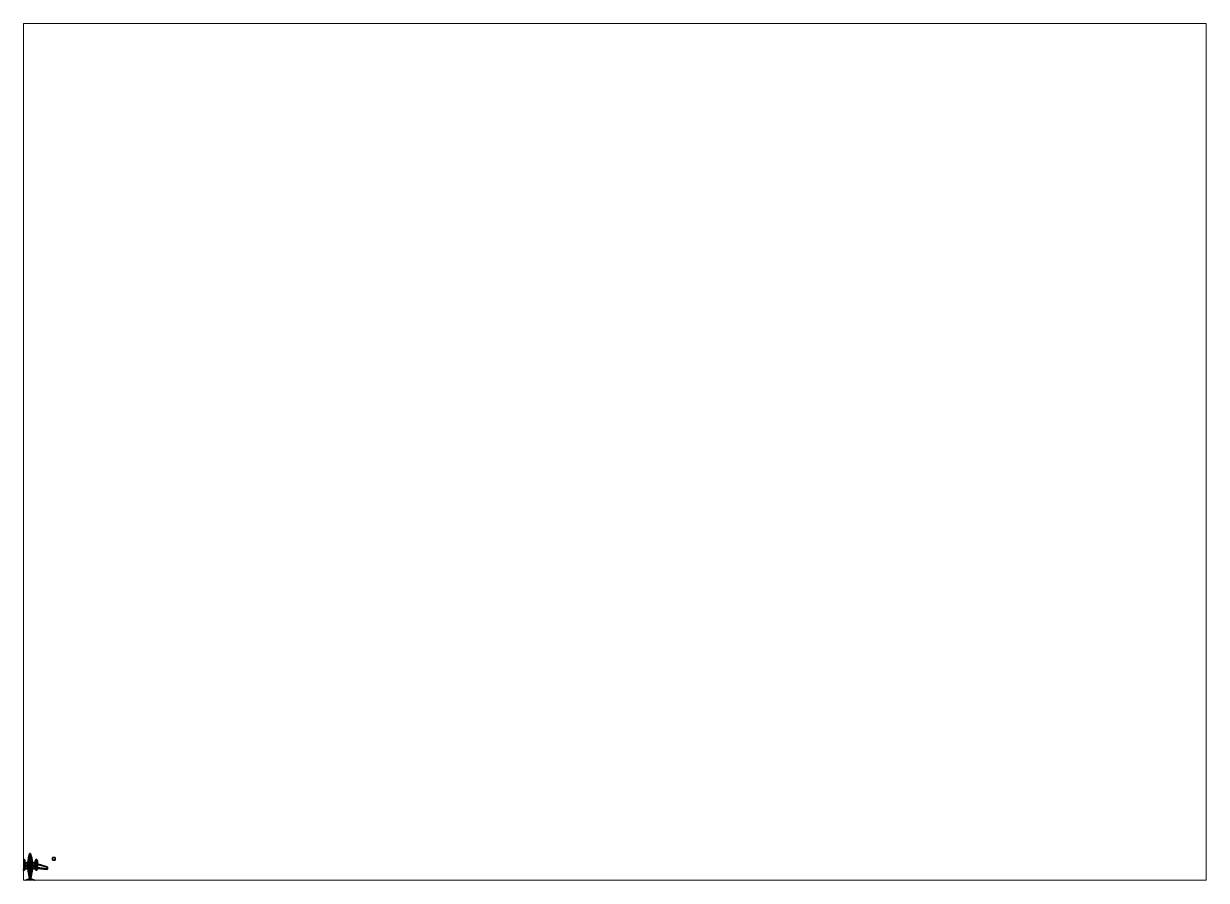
# Paper-space layout 'Layout1' of a CAD drawing. Header units: millimetres. Extents: x 28 to 251, y 20 to 181.
# The model-space entities are those that its viewports show. They can reach past a viewport. Long polylines and large blocks are cut down to what shows.
import ezdxf

# ---------------------------------------------------------------- set-up
doc = ezdxf.new("R2010")
doc.units = ezdxf.units.MM
for name, color, linetype in [('door', 6, 'Continuous'), ('engine', 1, 'Continuous'), ('shassis', 3, 'Continuous'), ('wheels', 2, 'Continuous'), ('wing1', 5, 'Continuous'), ('wing2', 4, 'Continuous')]:
    doc.layers.add(name, color=color, linetype=linetype)

msp = doc.modelspace()

# ---------------------------------------------------------------- linework, layer by layer
for points in [[(-0.16, 4.27, 1.76), (-0.18, 4.21, 1.76), (-0.16, 4.21, 1.85), (-0.13, 4.27, 1.84)], [(-0.13, 4.27, 1.68), (-0.16, 4.21, 1.67), (-0.18, 4.21, 1.76), (-0.16, 4.27, 1.76)], [(-0.09, 4.34, 1.76), (-0.16, 4.27, 1.76), (-0.13, 4.27, 1.84), (-0.08, 4.34, 1.81)], [(-0.08, 4.34, 1.71), (-0.13, 4.27, 1.68), (-0.16, 4.27, 1.76), (-0.09, 4.34, 1.76)], [(-0.13, 4.27, 1.84), (-0.16, 4.21, 1.85), (-0.09, 4.21, 1.92), (-0.08, 4.27, 1.89)], [(-0.08, 4.27, 1.63), (-0.09, 4.21, 1.6), (-0.16, 4.21, 1.67), (-0.13, 4.27, 1.68)], [(-0.08, 4.34, 1.81), (-0.13, 4.27, 1.84), (-0.08, 4.27, 1.89), (-0.04, 4.34, 1.84)], [(-0.04, 4.34, 1.68), (-0.08, 4.27, 1.63), (-0.13, 4.27, 1.68), (-0.08, 4.34, 1.71)], [(0, 4.36, 1.76), (-0.09, 4.34, 1.76), (-0.08, 4.34, 1.81), (0, 4.36, 1.76)], [(0, 4.36, 1.76), (-0.08, 4.34, 1.71), (-0.09, 4.34, 1.76), (0, 4.36, 1.76)], [(-0.08, 4.27, 1.89), (-0.09, 4.21, 1.92), (0, 4.21, 1.94), (0, 4.27, 1.92)], [(0, 4.27, 1.6), (0, 4.21, 1.58), (-0.09, 4.21, 1.6), (-0.08, 4.27, 1.63)], [(0, 4.36, 1.76), (-0.08, 4.34, 1.81), (-0.04, 4.34, 1.84), (0, 4.36, 1.76)], [(0, 4.36, 1.76), (-0.04, 4.34, 1.68), (-0.08, 4.34, 1.71), (0, 4.36, 1.76)], [(-0.04, 4.34, 1.84), (-0.08, 4.27, 1.89), (0, 4.27, 1.92), (0, 4.34, 1.85)], [(0, 4.34, 1.67), (0, 4.27, 1.6), (-0.08, 4.27, 1.63), (-0.04, 4.34, 1.68)], [(0, 4.36, 1.76), (-0.04, 4.34, 1.84), (0, 4.34, 1.85), (0, 4.36, 1.76)], [(0, 4.36, 1.76), (0, 4.34, 1.67), (-0.04, 4.34, 1.68), (0, 4.36, 1.76)], [(0, 4.36, 1.76), (0, 4.34, 1.85), (0.04, 4.34, 1.84), (0, 4.36, 1.76)], [(0, 4.36, 1.76), (0.04, 4.34, 1.84), (0.08, 4.34, 1.81), (0, 4.36, 1.76)], [(0, 4.36, 1.76), (0.08, 4.34, 1.81), (0.09, 4.34, 1.76), (0, 4.36, 1.76)], [(0, 4.36, 1.76), (0.09, 4.34, 1.76), (0.08, 4.34, 1.72), (0, 4.36, 1.76)], [(0, 4.36, 1.76), (0.08, 4.34, 1.72), (0.04, 4.34, 1.68), (0, 4.36, 1.76)], [(0, 4.36, 1.76), (0.04, 4.34, 1.68), (0, 4.34, 1.67), (0, 4.36, 1.76)], [(0, 4.34, 1.85), (0, 4.27, 1.92), (0.08, 4.27, 1.89), (0.04, 4.34, 1.84)], [(0.04, 4.34, 1.68), (0.08, 4.27, 1.63), (0, 4.27, 1.6), (0, 4.34, 1.67)], [(0, 4.27, 1.92), (0, 4.21, 1.94), (0.09, 4.21, 1.92), (0.08, 4.27, 1.89)], [(0.08, 4.27, 1.63), (0.09, 4.21, 1.6), (0, 4.21, 1.58), (0, 4.27, 1.6)], [(0.04, 4.34, 1.84), (0.08, 4.27, 1.89), (0.13, 4.27, 1.84), (0.08, 4.34, 1.81)], [(0.08, 4.34, 1.72), (0.13, 4.27, 1.68), (0.08, 4.27, 1.63), (0.04, 4.34, 1.68)], [(0.08, 4.34, 1.81), (0.13, 4.27, 1.84), (0.16, 4.27, 1.76), (0.09, 4.34, 1.76)], [(0.09, 4.34, 1.76), (0.16, 4.27, 1.76), (0.13, 4.27, 1.68), (0.08, 4.34, 1.72)], [(0.08, 4.27, 1.89), (0.09, 4.21, 1.92), (0.16, 4.21, 1.85), (0.13, 4.27, 1.84)], [(0.13, 4.27, 1.68), (0.16, 4.21, 1.67), (0.09, 4.21, 1.6), (0.08, 4.27, 1.63)], [(0.13, 4.27, 1.84), (0.16, 4.21, 1.85), (0.18, 4.21, 1.76), (0.16, 4.27, 1.76)], [(0.16, 4.27, 1.76), (0.18, 4.21, 1.76), (0.16, 4.21, 1.67), (0.13, 4.27, 1.68)], [(-0.58, 0.96, 2.16), (-0.77, 0.96, 1.69), (-0.8, -0.6, 1.48), (-0.6, -0.6, 2.01)], [(-0.77, 0.96, 1.69), (-0.74, 0.96, 1.49), (-0.7, -0.6, 1.29), (-0.8, -0.6, 1.48)], [(-0.59, 1.88, 2.05), (-0.72, 1.88, 1.65), (-0.77, 0.96, 1.69), (-0.58, 0.96, 2.16)], [(-0.72, 1.88, 1.65), (-0.68, 1.88, 1.48), (-0.74, 0.96, 1.49), (-0.77, 0.96, 1.69)], [(-0.68, 1.88, 1.48), (-0.47, 1.88, 1.38), (-0.58, 0.96, 1.34), (-0.74, 0.96, 1.49)], [(-0.74, 0.96, 1.49), (-0.58, 0.96, 1.34), (-0.37, -0.6, 1.2), (-0.7, -0.6, 1.29)], [(-0.5, 2.83, 1.99), (-0.61, 2.83, 1.69), (-0.72, 1.88, 1.65), (-0.59, 1.88, 2.05)], [(-0.61, 2.83, 1.69), (-0.53, 2.83, 1.47), (-0.68, 1.88, 1.48), (-0.72, 1.88, 1.65)], [(-0.53, 2.83, 1.47), (-0.17, 2.83, 1.33), (-0.47, 1.88, 1.38), (-0.68, 1.88, 1.48)], [(-0.21, 3.88, 1.98), (-0.3, 3.88, 1.79), (-0.61, 2.83, 1.69), (-0.5, 2.83, 1.99)], [(-0.3, 3.88, 1.79), (-0.25, 3.88, 1.6), (-0.53, 2.83, 1.47), (-0.61, 2.83, 1.69)], [(-0.32, 0.96, 2.43), (-0.58, 0.96, 2.16), (-0.6, -0.6, 2.01), (-0.34, -0.6, 2.3)], [(-0.23, 2.83, 2.26), (-0.5, 2.83, 1.99), (-0.59, 1.88, 2.05), (-0.28, 1.88, 2.37)], [(-0.28, 1.88, 2.37), (-0.59, 1.88, 2.05), (-0.58, 0.96, 2.16), (-0.32, 0.96, 2.43)], [(-0.58, 0.96, 1.34), (-0.47, 1.88, 1.38), (0, 1.88, 1.3), (0, 0.96, 1.28)], [(-0.37, -0.6, 1.2), (-0.58, 0.96, 1.34), (0, 0.96, 1.28), (0, -0.6, 1.18)], [(-0.25, 3.88, 1.6), (-0.13, 3.88, 1.5), (-0.17, 2.83, 1.33), (-0.53, 2.83, 1.47)], [(-0.1, 3.88, 2.06), (-0.21, 3.88, 1.98), (-0.5, 2.83, 1.99), (-0.23, 2.83, 2.26)], [(-0.47, 1.88, 1.38), (-0.17, 2.83, 1.33), (0, 2.83, 1.31), (0, 1.88, 1.3)], [(0, 0.96, 2.52), (-0.41, 0.73, 2.29), (-0.41, 0.37, 2.29), (-0.13, 0.7, 2.51)], [(-0.13, 0.7, 2.51), (-0.41, 0.37, 2.29), (-0.41, 0.16, 2.26), (-0.13, 0.34, 2.77)], [(-0.13, 0.34, 2.77), (-0.41, 0.16, 2.26), (-0.41, 0.13, 2.26), (-0.13, 0.13, 2.8)], [(-0.13, 0.13, 2.8), (-0.41, 0.13, 2.26), (-0.41, -0.08, 2.26), (-0.13, -0.08, 2.8)], [(0, -0.6, 2.36), (0, 0.96, 2.52), (-0.32, 0.96, 2.43), (-0.34, -0.6, 2.3)], [(0, 0.96, 2.52), (0, 1.88, 2.45), (-0.28, 1.88, 2.37), (-0.32, 0.96, 2.43)], [(-0.16, 4.21, 1.85), (-0.18, 4.21, 1.76), (-0.3, 3.88, 1.79), (-0.21, 3.88, 1.98)], [(-0.18, 4.21, 1.76), (-0.16, 4.21, 1.67), (-0.25, 3.88, 1.6), (-0.3, 3.88, 1.79)], [(0, 1.88, 2.45), (0, 2.83, 2.33), (-0.23, 2.83, 2.26), (-0.28, 1.88, 2.37)], [(-0.16, 4.21, 1.67), (-0.09, 4.21, 1.6), (-0.13, 3.88, 1.5), (-0.25, 3.88, 1.6)], [(0, 2.83, 2.33), (0, 3.88, 2.07), (-0.1, 3.88, 2.06), (-0.23, 2.83, 2.26)], [(-0.09, 4.21, 1.92), (-0.16, 4.21, 1.85), (-0.21, 3.88, 1.98), (-0.1, 3.88, 2.06)], [(-0.17, 2.83, 1.33), (-0.13, 3.88, 1.5), (0, 3.88, 1.47), (0, 2.83, 1.31)], [(-0.13, 3.88, 1.5), (-0.09, 4.21, 1.6), (0, 4.21, 1.58), (0, 3.88, 1.47)], [(-0.13, 0.7, 2.51), (0.13, 0.7, 2.51), (0, 0.96, 2.52)], [(-0.13, 0.34, 2.77), (0.13, 0.34, 2.77), (0.13, 0.7, 2.51), (-0.13, 0.7, 2.51)], [(-0.07, 0.34, 2.77), (-0.13, 0.34, 2.77), (-0.13, 0.13, 2.8), (-0.07, 0.13, 2.87)], [(0.07, 0.34, 2.77), (0.13, 0.34, 2.77), (-0.13, 0.34, 2.77), (-0.07, 0.34, 2.77)], [(-0.07, 0.13, 2.87), (-0.13, 0.13, 2.8), (-0.13, -0.08, 2.8), (-0.07, -0.08, 2.87)], [(0, 3.88, 2.07), (0, 4.21, 1.94), (-0.09, 4.21, 1.92), (-0.1, 3.88, 2.06)], [(-0.07, 0.13, 2.87), (0.07, 0.13, 2.87), (0.07, 0.34, 2.77), (-0.07, 0.34, 2.77)], [(-0.07, -0.08, 2.87), (0.07, -0.08, 2.87), (0.07, 0.13, 2.87), (-0.07, 0.13, 2.87)], [(0, 4.21, 1.94), (0, 3.88, 2.07), (0.1, 3.88, 2.06), (0.09, 4.21, 1.92)], [(0.09, 4.21, 1.6), (0.13, 3.88, 1.5), (0, 3.88, 1.47), (0, 4.21, 1.58)], [(0.13, 3.88, 1.5), (0.17, 2.83, 1.33), (0, 2.83, 1.31), (0, 3.88, 1.47)], [(0, 3.88, 2.07), (0, 2.83, 2.33), (0.23, 2.83, 2.26), (0.1, 3.88, 2.06)], [(0.17, 2.83, 1.33), (0.47, 1.88, 1.38), (0, 1.88, 1.3), (0, 2.83, 1.31)], [(0, 2.83, 2.33), (0, 1.88, 2.45), (0.28, 1.88, 2.37), (0.23, 2.83, 2.26)], [(0.47, 1.88, 1.38), (0.58, 0.96, 1.34), (0, 0.96, 1.28), (0, 1.88, 1.3)], [(0, 1.88, 2.45), (0, 0.96, 2.52), (0.32, 0.96, 2.43), (0.28, 1.88, 2.37)], [(0.58, 0.96, 1.34), (0.37, -0.6, 1.2), (0, -0.6, 1.18), (0, 0.96, 1.28)], [(0, 0.96, 2.52), (0, -0.6, 2.36), (0.34, -0.6, 2.3), (0.32, 0.96, 2.43)], [(0.13, 0.7, 2.51), (0.4, 0.37, 2.29), (0.4, 0.73, 2.29), (0, 0.96, 2.52)], [(0.07, 0.13, 2.87), (0.13, 0.13, 2.8), (0.13, 0.34, 2.77), (0.07, 0.34, 2.77)], [(0.07, -0.08, 2.87), (0.13, -0.08, 2.8), (0.13, 0.13, 2.8), (0.07, 0.13, 2.87)], [(0.1, 3.88, 2.06), (0.21, 3.88, 1.98), (0.16, 4.21, 1.85), (0.09, 4.21, 1.92)], [(0.25, 3.88, 1.6), (0.13, 3.88, 1.5), (0.09, 4.21, 1.6), (0.16, 4.21, 1.67)], [(0.23, 2.83, 2.26), (0.5, 2.83, 1.99), (0.21, 3.88, 1.98), (0.1, 3.88, 2.06)], [(0.53, 2.83, 1.47), (0.17, 2.83, 1.33), (0.13, 3.88, 1.5), (0.25, 3.88, 1.6)], [(0.13, 0.34, 2.77), (0.4, 0.16, 2.26), (0.4, 0.37, 2.29), (0.13, 0.7, 2.51)], [(0.13, 0.13, 2.8), (0.4, 0.13, 2.26), (0.4, 0.16, 2.26), (0.13, 0.34, 2.77)], [(0.13, -0.08, 2.8), (0.4, -0.08, 2.26), (0.4, 0.13, 2.26), (0.13, 0.13, 2.8)], [(0.21, 3.88, 1.98), (0.3, 3.88, 1.79), (0.18, 4.21, 1.76), (0.16, 4.21, 1.85)], [(0.3, 3.88, 1.79), (0.25, 3.88, 1.6), (0.16, 4.21, 1.67), (0.18, 4.21, 1.76)], [(0.68, 1.88, 1.48), (0.47, 1.88, 1.38), (0.17, 2.83, 1.33), (0.53, 2.83, 1.47)], [(0.5, 2.83, 1.99), (0.61, 2.83, 1.69), (0.3, 3.88, 1.79), (0.21, 3.88, 1.98)], [(0.28, 1.88, 2.37), (0.59, 1.88, 2.05), (0.5, 2.83, 1.99), (0.23, 2.83, 2.26)], [(0.61, 2.83, 1.69), (0.53, 2.83, 1.47), (0.25, 3.88, 1.6), (0.3, 3.88, 1.79)], [(0.32, 0.96, 2.43), (0.58, 0.96, 2.16), (0.59, 1.88, 2.05), (0.28, 1.88, 2.37)], [(0.34, -0.6, 2.3), (0.6, -0.6, 2.01), (0.58, 0.96, 2.16), (0.32, 0.96, 2.43)], [(0.7, -0.6, 1.29), (0.37, -0.6, 1.2), (0.58, 0.96, 1.34), (0.74, 0.96, 1.49)], [(0.74, 0.96, 1.49), (0.58, 0.96, 1.34), (0.47, 1.88, 1.38), (0.68, 1.88, 1.48)], [(0.59, 1.88, 2.05), (0.72, 1.88, 1.65), (0.61, 2.83, 1.69), (0.5, 2.83, 1.99)], [(0.72, 1.88, 1.65), (0.68, 1.88, 1.48), (0.53, 2.83, 1.47), (0.61, 2.83, 1.69)], [(0.58, 0.96, 2.16), (0.77, 0.96, 1.69), (0.72, 1.88, 1.65), (0.59, 1.88, 2.05)], [(0.6, -0.6, 2.01), (0.8, -0.6, 1.48), (0.77, 0.96, 1.69), (0.58, 0.96, 2.16)], [(0.77, 0.96, 1.69), (0.74, 0.96, 1.49), (0.68, 1.88, 1.48), (0.72, 1.88, 1.65)], [(0.8, -0.6, 1.48), (0.7, -0.6, 1.29), (0.74, 0.96, 1.49), (0.77, 0.96, 1.69)], [(9, 2.94, 1), (9, 2.94), (8, 2.94), (8, 2.94, 1)], [(9, 2.94), (9, 1.94), (8, 1.94), (8, 2.94)], [(8, 2.94), (8, 1.94), (8, 1.94, 1), (8, 2.94, 1)], [(8, 2.94, 1), (8, 1.94, 1), (9, 1.94, 1), (9, 2.94, 1)], [(8, 1.94, 1), (8, 1.94), (9, 1.94), (9, 1.94, 1)], [(9, 1.94, 1), (9, 1.94), (9, 2.94), (9, 2.94, 1)], [(-0.8, -0.6, 1.48), (-0.7, -0.6, 1.29), (-0.67, -1.96, 1.5), (-0.67, -1.96, 1.65)], [(-0.6, -0.6, 2.01), (-0.8, -0.6, 1.48), (-0.67, -1.96, 1.65), (-0.46, -1.96, 2.14)], [(-0.7, -0.6, 1.29), (-0.37, -0.6, 1.2), (-0.56, -1.96, 1.34), (-0.67, -1.96, 1.5)], [(-0.67, -1.96, 1.5), (-0.56, -1.96, 1.34), (-0.28, -3.83, 1.49), (-0.38, -3.83, 1.55)], [(-0.67, -1.96, 1.65), (-0.67, -1.96, 1.5), (-0.38, -3.83, 1.55), (-0.4, -3.83, 1.62)], [(-0.46, -1.96, 2.14), (-0.67, -1.96, 1.65), (-0.4, -3.83, 1.62), (-0.25, -3.83, 2.02)], [(-0.34, -0.6, 2.3), (-0.6, -0.6, 2.01), (-0.46, -1.96, 2.14), (-0.19, -1.96, 2.4)], [(-0.56, -1.96, 1.34), (-0.37, -0.6, 1.2), (0, -0.6, 1.18), (0, -1.96, 1.22)], [(-0.28, -3.83, 1.49), (-0.56, -1.96, 1.34), (0, -1.96, 1.22), (0, -3.83, 1.46)], [(-0.19, -1.96, 2.4), (-0.46, -1.96, 2.14), (-0.25, -3.83, 2.02), (-0.1, -3.83, 2.19)], [(-0.13, -0.08, 2.8), (-0.41, -0.08, 2.26), (-0.41, -0.4, 2.22), (-0.13, -0.56, 2.73)], [(-0.13, -0.56, 2.73), (-0.41, -0.4, 2.22), (-0.41, -0.46, 2.23), (-0.13, -1.09, 2.62)], [(-0.13, -1.09, 2.62), (-0.41, -0.46, 2.23), (-0.41, -0.52, 2.23), (-0.13, -1.82, 2.36)], [(-0.25, -3.83, 2.02), (-0.4, -3.83, 1.62), (-0.15, -5.3, 1.76), (-0.12, -5.3, 1.82)], [(-0.4, -3.83, 1.62), (-0.38, -3.83, 1.55), (-0.16, -5.3, 1.68), (-0.15, -5.3, 1.76)], [(-0.38, -3.83, 1.55), (-0.28, -3.83, 1.49), (-0.13, -5.3, 1.61), (-0.16, -5.3, 1.68)], [(0, -1.96, 2.45), (0, -0.6, 2.36), (-0.34, -0.6, 2.3), (-0.19, -1.96, 2.4)], [(-0.13, -5.3, 1.61), (-0.28, -3.83, 1.49), (0, -3.83, 1.46), (0, -5.3, 1.59)], [(-0.1, -3.83, 2.19), (-0.25, -3.83, 2.02), (-0.12, -5.3, 1.82), (-0.11, -5.3, 1.92)], [(0, -3.83, 2.23), (0, -1.96, 2.45), (-0.19, -1.96, 2.4), (-0.1, -3.83, 2.19)], [(-0.07, -0.08, 2.87), (-0.13, -0.08, 2.8), (-0.13, -0.56, 2.73), (-0.07, -0.59, 2.81)], [(-0.07, -0.59, 2.81), (-0.13, -0.56, 2.73), (-0.13, -1.09, 2.62), (-0.07, -1.15, 2.69)], [(-0.07, -1.15, 2.69), (-0.13, -1.09, 2.62), (-0.13, -1.82, 2.36), (-0.07, -1.95, 2.42)], [(0, -5.3, 1.99), (0, -3.83, 2.23), (-0.1, -3.83, 2.19), (-0.11, -5.3, 1.92)], [(-0.07, -0.59, 2.81), (0.07, -0.59, 2.81), (0.07, -0.08, 2.87), (-0.07, -0.08, 2.87)], [(-0.07, -1.15, 2.69), (0.07, -1.15, 2.69), (0.07, -0.59, 2.81), (-0.07, -0.59, 2.81)], [(-0.07, -1.95, 2.42), (0.07, -1.95, 2.42), (0.07, -1.15, 2.69), (-0.07, -1.15, 2.69)], [(0, -2.91, 2.37), (0, -2.49, 2.38), (-0.04, -2.54, 2.38), (-0.04, -2.93, 2.37)], [(-0.04, -2.54, 2.38), (-0.04, -3.93, 2.18), (-0.04, -3.97, 2.27), (-0.04, -2.93, 2.37)], [(-0.04, -2.93, 2.37), (-0.04, -3.97, 2.27), (0, -3.93, 2.27), (0, -2.91, 2.37)], [(-0.04, -3.93, 2.18), (-0.04, -5.3, 1.99), (-0.04, -5.3, 2.27), (-0.04, -3.97, 2.27)], [(0, -4.04, 2.31), (0, -3.93, 2.27), (-0.04, -3.97, 2.27), (-0.04, -4.09, 2.31)], [(-0.04, -3.97, 2.27), (-0.04, -5.3, 2.27), (-0.04, -6.08, 3.59), (-0.04, -4.09, 2.31)], [(0, -5.58, 3.75), (0, -4.04, 2.31), (-0.04, -4.09, 2.31), (-0.04, -5.61, 3.75)], [(-0.04, -4.09, 2.31), (-0.04, -6.08, 3.59), (-0.04, -6.03, 3.74), (-0.04, -5.61, 3.75)], [(-0.01, -0.58, 2.8), (-0.01, -0.58, 2.78), (-0.01, -5.82, 3.84), (-0.01, -5.8, 3.86)], [(-0.01, -0.58, 2.78), (0.01, -0.58, 2.79), (0.01, -5.81, 3.85), (-0.01, -5.82, 3.84)], [(-0.01, -3.59, 2.29), (-0.01, -3.61, 2.29), (-0.01, -3.61, 3.4), (-0.01, -3.59, 3.4)], [(-0.01, -3.61, 2.29), (0.01, -3.6, 2.29), (0.01, -3.6, 3.4), (-0.01, -3.61, 3.4)], [(0.01, -0.58, 2.79), (-0.01, -0.58, 2.8), (-0.01, -5.8, 3.86), (0.01, -5.81, 3.85)], [(0.37, -0.6, 1.2), (0.56, -1.96, 1.34), (0, -1.96, 1.22), (0, -0.6, 1.18)], [(0, -0.6, 2.36), (0, -1.96, 2.45), (0.19, -1.96, 2.4), (0.34, -0.6, 2.3)], [(0.56, -1.96, 1.34), (0.28, -3.83, 1.49), (0, -3.83, 1.46), (0, -1.96, 1.22)], [(0, -1.96, 2.45), (0, -3.83, 2.23), (0.1, -3.83, 2.19), (0.19, -1.96, 2.4)], [(0.04, -2.93, 2.37), (0.04, -2.54, 2.38), (0, -2.49, 2.38), (0, -2.91, 2.37)], [(0, -2.91, 2.37), (0, -3.93, 2.27), (0.04, -3.97, 2.27), (0.04, -2.93, 2.37)], [(0.01, -3.6, 2.29), (-0.01, -3.59, 2.29), (-0.01, -3.59, 3.4), (0.01, -3.6, 3.4)], [(0.28, -3.83, 1.49), (0.13, -5.3, 1.61), (0, -5.3, 1.59), (0, -3.83, 1.46)], [(0, -3.83, 2.23), (0, -5.3, 1.99), (0.11, -5.3, 1.92), (0.1, -3.83, 2.19)], [(0.04, -4.09, 2.31), (0.04, -3.97, 2.27), (0, -3.93, 2.27), (0, -4.04, 2.31)], [(0.04, -5.61, 3.75), (0.04, -4.09, 2.31), (0, -4.04, 2.31), (0, -5.58, 3.75)], [(0.04, -3.97, 2.27), (0.04, -3.93, 2.18), (0.04, -2.54, 2.38), (0.04, -2.93, 2.37)], [(0.04, -5.3, 2.27), (0.04, -5.3, 1.99), (0.04, -3.93, 2.18), (0.04, -3.97, 2.27)], [(0.04, -6.08, 3.59), (0.04, -5.3, 2.27), (0.04, -3.97, 2.27), (0.04, -4.09, 2.31)], [(0.04, -6.03, 3.74), (0.04, -6.08, 3.59), (0.04, -4.09, 2.31), (0.04, -5.61, 3.75)], [(0.07, -0.59, 2.81), (0.13, -0.56, 2.73), (0.13, -0.08, 2.8), (0.07, -0.08, 2.87)], [(0.07, -1.15, 2.69), (0.13, -1.09, 2.62), (0.13, -0.56, 2.73), (0.07, -0.59, 2.81)], [(0.07, -1.95, 2.42), (0.13, -1.82, 2.36), (0.13, -1.09, 2.62), (0.07, -1.15, 2.69)], [(0.1, -3.83, 2.19), (0.25, -3.83, 2.02), (0.46, -1.96, 2.14), (0.19, -1.96, 2.4)], [(0.11, -5.3, 1.92), (0.12, -5.3, 1.82), (0.25, -3.83, 2.02), (0.1, -3.83, 2.19)], [(0.12, -5.3, 1.82), (0.15, -5.3, 1.76), (0.4, -3.83, 1.62), (0.25, -3.83, 2.02)], [(0.13, -0.56, 2.73), (0.4, -0.4, 2.22), (0.4, -0.08, 2.26), (0.13, -0.08, 2.8)], [(0.13, -1.09, 2.62), (0.4, -0.46, 2.23), (0.4, -0.4, 2.22), (0.13, -0.56, 2.73)], [(0.13, -1.82, 2.36), (0.4, -0.52, 2.23), (0.4, -0.46, 2.23), (0.13, -1.09, 2.62)], [(0.16, -5.3, 1.68), (0.13, -5.3, 1.61), (0.28, -3.83, 1.49), (0.38, -3.83, 1.55)], [(0.15, -5.3, 1.76), (0.16, -5.3, 1.68), (0.38, -3.83, 1.55), (0.4, -3.83, 1.62)], [(0.19, -1.96, 2.4), (0.46, -1.96, 2.14), (0.6, -0.6, 2.01), (0.34, -0.6, 2.3)], [(0.25, -3.83, 2.02), (0.4, -3.83, 1.62), (0.67, -1.96, 1.65), (0.46, -1.96, 2.14)], [(0.38, -3.83, 1.55), (0.28, -3.83, 1.49), (0.56, -1.96, 1.34), (0.67, -1.96, 1.5)], [(0.67, -1.96, 1.5), (0.56, -1.96, 1.34), (0.37, -0.6, 1.2), (0.7, -0.6, 1.29)], [(0.4, -3.83, 1.62), (0.38, -3.83, 1.55), (0.67, -1.96, 1.5), (0.67, -1.96, 1.65)], [(0.46, -1.96, 2.14), (0.67, -1.96, 1.65), (0.8, -0.6, 1.48), (0.6, -0.6, 2.01)], [(0.67, -1.96, 1.65), (0.67, -1.96, 1.5), (0.7, -0.6, 1.29), (0.8, -0.6, 1.48)], [(-0.16, -5.3, 1.68), (-0.13, -5.3, 1.61), (0, -5.71, 1.61), (0, -6.07, 1.68)], [(-0.15, -5.3, 1.76), (-0.16, -5.3, 1.68), (0, -6.07, 1.68), (0, -6.3, 1.76)], [(-0.12, -5.3, 1.82), (-0.15, -5.3, 1.76), (0, -6.3, 1.76), (0, -6.35, 1.82)], [(0, -5.71, 1.61), (-0.13, -5.3, 1.61), (0, -5.3, 1.59), (0, -5.45, 1.59)], [(-0.11, -5.3, 1.92), (-0.12, -5.3, 1.82), (0, -6.35, 1.82), (0, -6.38, 1.92)], [(0, -6.38, 1.99), (0, -5.3, 1.99), (-0.11, -5.3, 1.92), (0, -6.38, 1.92)], [(-0.04, -5.3, 1.99), (-0.02, -6.16, 1.92), (-0.04, -6.08, 3.59), (-0.04, -5.3, 2.27)], [(0, -5.8, 3.86), (0, -5.58, 3.75), (-0.04, -5.61, 3.75), (-0.04, -5.8, 3.84)], [(-0.04, -5.61, 3.75), (-0.04, -6.03, 3.74), (-0.04, -5.93, 3.84), (-0.04, -5.8, 3.84)], [(-0.04, -5.8, 3.84), (-0.04, -5.93, 3.84), (0, -5.95, 3.86), (0, -5.8, 3.86)], [(-0.04, -5.93, 3.84), (-0.04, -6.03, 3.74), (0, -6.13, 3.74), (0, -5.95, 3.86)], [(-0.04, -6.03, 3.74), (-0.04, -6.08, 3.59), (0, -6.19, 3.59), (0, -6.13, 3.74)], [(-0.04, -6.08, 3.59), (-0.02, -6.16, 1.92), (0, -6.38, 1.99), (0, -6.19, 3.59)], [(0.13, -5.3, 1.61), (0, -5.71, 1.61), (0, -5.45, 1.59), (0, -5.3, 1.59)], [(0, -6.38, 1.92), (0, -6.35, 1.82), (0.12, -5.3, 1.82), (0.11, -5.3, 1.92)], [(0, -5.3, 1.99), (0, -6.38, 1.99), (0, -6.38, 1.92), (0.11, -5.3, 1.92)], [(0, -6.35, 1.82), (0, -6.3, 1.76), (0.15, -5.3, 1.76), (0.12, -5.3, 1.82)], [(0, -6.3, 1.76), (0, -6.07, 1.68), (0.16, -5.3, 1.68), (0.15, -5.3, 1.76)], [(0, -6.07, 1.68), (0, -5.71, 1.61), (0.13, -5.3, 1.61), (0.16, -5.3, 1.68)], [(0.04, -5.8, 3.84), (0.04, -5.61, 3.75), (0, -5.58, 3.75), (0, -5.8, 3.86)], [(0, -5.8, 3.86), (0, -5.95, 3.86), (0.04, -5.93, 3.84), (0.04, -5.8, 3.84)], [(0, -5.95, 3.86), (0, -6.13, 3.74), (0.04, -6.03, 3.74), (0.04, -5.93, 3.84)], [(0, -6.13, 3.74), (0, -6.19, 3.59), (0.04, -6.08, 3.59), (0.04, -6.03, 3.74)], [(0, -6.19, 3.59), (0, -6.38, 1.99), (0.02, -6.16, 1.92), (0.04, -6.08, 3.59)], [(0.04, -6.08, 3.59), (0.02, -6.16, 1.92), (0.04, -5.3, 1.99), (0.04, -5.3, 2.27)], [(0.04, -5.93, 3.84), (0.04, -6.03, 3.74), (0.04, -5.61, 3.75), (0.04, -5.8, 3.84)]]:
    msp.add_3dface(points)
at = {"layer": 'door'}
for points in [[(-0.23, 3.3, 1.35), (-0.23, 3.32, 1.12), (-0.23, 2.83, 1.08), (-0.23, 2.83, 1.31)], [(-0.23, 3.32, 1.12), (-0.23, 3.3, 1.35), (-0.23, 2.83, 1.31), (-0.23, 2.83, 1.08)], [(-0.23, 2.83, 1.08), (-0.23, 2.83, 1.31), (-0.23, 1.84, 1.24), (-0.23, 1.84, 1.02)], [(-0.23, 2.83, 1.31), (-0.23, 2.83, 1.08), (-0.23, 1.84, 1.02), (-0.23, 1.84, 1.24)], [(-0.12, 3.72, 1.45), (-0.12, 3.86, 1.15), (0.12, 3.86, 1.15), (0.12, 3.72, 1.45)], [(-0.12, 3.86, 1.15), (-0.12, 3.72, 1.45), (0.12, 3.72, 1.45), (0.12, 3.86, 1.15)], [(-0.04, 0.22, 1.24), (-0.04, 0.44, 0.89), (-0.04, -0.44, 0.82), (-0.04, -0.23, 1.24)], [(-0.04, 0.44, 0.89), (-0.04, 0.22, 1.24), (-0.04, -0.23, 1.24), (-0.04, -0.44, 0.82)], [(0.04, 0.22, 1.24), (0.04, 0.44, 0.89), (0.04, -0.44, 0.82), (0.04, -0.23, 1.24)], [(0.04, 0.44, 0.89), (0.04, 0.22, 1.24), (0.04, -0.23, 1.24), (0.04, -0.44, 0.82)]]:
    msp.add_3dface(points, dxfattribs=at)
at = {"layer": 'engine'}
for points in [[(-2.37, 2, 1.36), (-2.56, 2, 1.17), (-2.6, 1.79, 1.18), (-2.38, 1.79, 1.4)], [(-2.56, 2, 1.17), (-2.56, 2, 0.89), (-2.6, 1.79, 0.88), (-2.6, 1.79, 1.18)], [(-2.56, 2, 0.89), (-2.37, 2, 0.7), (-2.38, 1.79, 0.66), (-2.6, 1.79, 0.88)], [(-2.38, 1.79, 1.4), (-2.6, 1.79, 1.18), (-2.6, -0.73, 1.18), (-2.38, -0.73, 1.4)], [(-2.6, 1.79, 1.18), (-2.6, 1.79, 0.88), (-2.6, -0.73, 0.88), (-2.6, -0.73, 1.18)], [(-2.6, 1.79, 0.88), (-2.38, 1.79, 0.66), (-2.38, -0.73, 0.66), (-2.6, -0.73, 0.88)], [(-2.37, 2, 0.7), (-2.56, 2, 0.89), (-2.45, 2.26, 0.94), (-2.32, 2.26, 0.81)], [(-2.56, 2, 0.89), (-2.56, 2, 1.17), (-2.45, 2.26, 1.12), (-2.45, 2.26, 0.94)], [(-2.56, 2, 1.17), (-2.37, 2, 1.36), (-2.32, 2.26, 1.25), (-2.45, 2.26, 1.12)], [(-2.45, 2.26, 0.94), (-2.45, 2.26, 1.12), (-2.45, 1.76, 1.12), (-2.45, 1.76, 0.94)], [(-2.45, 2.26, 1.12), (-2.32, 2.26, 1.25), (-2.32, 1.76, 1.25), (-2.45, 1.76, 1.12)], [(-2.32, 2.26, 0.81), (-2.45, 2.26, 0.94), (-2.45, 1.76, 0.94), (-2.32, 1.76, 0.81)], [(-2.32, 1.76, 1.25), (-2.14, 1.76, 1.25), (-2.01, 1.76, 1.12), (-2.45, 1.76, 1.12)], [(-2.45, 1.76, 1.12), (-2.01, 1.76, 1.12), (-2.01, 1.76, 0.94), (-2.45, 1.76, 0.94)], [(-2.45, 1.76, 0.94), (-2.01, 1.76, 0.94), (-2.14, 1.76, 0.81), (-2.32, 1.76, 0.81)], [(-2.43, 1.79, 1.35), (-2.43, 0.02, 1.35), (-2.43, 0.02, 1.59), (-2.43, 1.29, 1.54)], [(-2.03, 1.29, 1.54), (-2.03, 1.79, 1.35), (-2.43, 1.79, 1.35), (-2.43, 1.29, 1.54)], [(-2.43, 1.29, 1.54), (-2.43, 0.02, 1.59), (-2.03, 0.02, 1.59), (-2.03, 1.29, 1.54)], [(-2.43, 0.02, 1.35), (-2.32, -1.6, 1.26), (-2.43, -1.04, 1.53), (-2.43, 0.02, 1.59)], [(-2.43, 0.02, 1.59), (-2.43, -1.04, 1.53), (-2.03, -1.04, 1.53), (-2.03, 0.02, 1.59)], [(-2.09, 2, 1.36), (-2.37, 2, 1.36), (-2.38, 1.79, 1.4), (-2.08, 1.79, 1.4)], [(-2.37, 2, 0.7), (-2.09, 2, 0.7), (-2.08, 1.79, 0.66), (-2.38, 1.79, 0.66)], [(-2.08, 1.79, 1.4), (-2.38, 1.79, 1.4), (-2.38, -0.73, 1.4), (-2.08, -0.73, 1.4)], [(-2.38, 1.79, 0.66), (-2.08, 1.79, 0.66), (-2.08, -0.73, 0.66), (-2.38, -0.73, 0.66)], [(-2.09, 2, 0.7), (-2.37, 2, 0.7), (-2.32, 2.26, 0.81), (-2.14, 2.26, 0.81)], [(-2.37, 2, 1.36), (-2.09, 2, 1.36), (-2.14, 2.26, 1.25), (-2.32, 2.26, 1.25)], [(-2.32, 2.26, 1.25), (-2.14, 2.26, 1.25), (-2.14, 1.76, 1.25), (-2.32, 1.76, 1.25)], [(-2.14, 2.26, 0.81), (-2.32, 2.26, 0.81), (-2.32, 1.76, 0.81), (-2.14, 1.76, 0.81)], [(-1.9, 2, 0.89), (-2.09, 2, 0.7), (-2.14, 2.26, 0.81), (-2.01, 2.26, 0.94)], [(-2.09, 2, 1.36), (-1.9, 2, 1.17), (-2.01, 2.26, 1.12), (-2.14, 2.26, 1.25)], [(-2.14, 2.26, 1.25), (-2.01, 2.26, 1.12), (-2.01, 1.76, 1.12), (-2.14, 1.76, 1.25)], [(-2.01, 2.26, 0.94), (-2.14, 2.26, 0.81), (-2.14, 1.76, 0.81), (-2.01, 1.76, 0.94)], [(-2.03, -1.04, 1.53), (-2.14, -1.6, 1.26), (-2.03, 0.02, 1.35), (-2.03, 0.02, 1.59)], [(-1.9, 2, 1.17), (-2.09, 2, 1.36), (-2.08, 1.79, 1.4), (-1.86, 1.79, 1.18)], [(-2.09, 2, 0.7), (-1.9, 2, 0.89), (-1.86, 1.79, 0.88), (-2.08, 1.79, 0.66)], [(-1.86, 1.79, 1.18), (-2.08, 1.79, 1.4), (-2.08, -0.73, 1.4), (-1.86, -0.73, 1.18)], [(-2.08, 1.79, 0.66), (-1.86, 1.79, 0.88), (-1.86, -0.73, 0.88), (-2.08, -0.73, 0.66)], [(-2.03, 0.02, 1.59), (-2.03, 0.02, 1.35), (-2.03, 1.79, 1.35), (-2.03, 1.29, 1.54)], [(-1.9, 2, 1.17), (-1.9, 2, 0.89), (-2.01, 2.26, 0.94), (-2.01, 2.26, 1.12)], [(-2.01, 2.26, 1.12), (-2.01, 2.26, 0.94), (-2.01, 1.76, 0.94), (-2.01, 1.76, 1.12)], [(-1.9, 2, 0.89), (-1.9, 2, 1.17), (-1.86, 1.79, 1.18), (-1.86, 1.79, 0.88)], [(-1.86, 1.79, 0.88), (-1.86, 1.79, 1.18), (-1.86, -0.73, 1.18), (-1.86, -0.73, 0.88)], [(2.09, 2, 1.36), (1.9, 2, 1.17), (1.86, 1.79, 1.18), (2.08, 1.79, 1.4)], [(1.9, 2, 0.89), (2.09, 2, 0.7), (2.08, 1.79, 0.66), (1.86, 1.79, 0.88)], [(1.9, 2, 1.17), (1.9, 2, 0.89), (1.86, 1.79, 0.88), (1.86, 1.79, 1.18)], [(2.08, 1.79, 1.4), (1.86, 1.79, 1.18), (1.86, -0.73, 1.18), (2.08, -0.73, 1.4)], [(1.86, 1.79, 0.88), (2.08, 1.79, 0.66), (2.08, -0.73, 0.66), (1.86, -0.73, 0.88)], [(1.86, 1.79, 1.18), (1.86, 1.79, 0.88), (1.86, -0.73, 0.88), (1.86, -0.73, 1.18)], [(1.9, 2, 1.17), (2.09, 2, 1.36), (2.14, 2.26, 1.25), (2.01, 2.26, 1.12)], [(1.9, 2, 0.89), (1.9, 2, 1.17), (2.01, 2.26, 1.12), (2.01, 2.26, 0.94)], [(2.09, 2, 0.7), (1.9, 2, 0.89), (2.01, 2.26, 0.94), (2.14, 2.26, 0.81)], [(2.14, 2.26, 0.81), (2.01, 2.26, 0.94), (2.01, 1.76, 0.94), (2.14, 1.76, 0.81)], [(2.01, 2.26, 1.12), (2.14, 2.26, 1.25), (2.14, 1.76, 1.25), (2.01, 1.76, 1.12)], [(2.01, 2.26, 0.94), (2.01, 2.26, 1.12), (2.01, 1.76, 1.12), (2.01, 1.76, 0.94)], [(2.01, 1.76, 0.94), (2.45, 1.76, 0.94), (2.32, 1.76, 0.81), (2.14, 1.76, 0.81)], [(2.01, 1.76, 1.12), (2.45, 1.76, 1.12), (2.45, 1.76, 0.94), (2.01, 1.76, 0.94)], [(2.14, 1.76, 1.25), (2.32, 1.76, 1.25), (2.45, 1.76, 1.12), (2.01, 1.76, 1.12)], [(2.03, 1.79, 1.35), (2.03, 0.02, 1.35), (2.03, 0.02, 1.59), (2.03, 1.29, 1.54)], [(2.43, 1.29, 1.54), (2.43, 1.79, 1.35), (2.03, 1.79, 1.35), (2.03, 1.29, 1.54)], [(2.03, 1.29, 1.54), (2.03, 0.02, 1.59), (2.43, 0.02, 1.59), (2.43, 1.29, 1.54)], [(2.03, 0.02, 1.35), (2.14, -1.6, 1.26), (2.03, -1.04, 1.53), (2.03, 0.02, 1.59)], [(2.03, 0.02, 1.59), (2.03, -1.04, 1.53), (2.43, -1.04, 1.53), (2.43, 0.02, 1.59)], [(2.09, 2, 0.7), (2.37, 2, 0.7), (2.38, 1.79, 0.66), (2.08, 1.79, 0.66)], [(2.37, 2, 1.36), (2.09, 2, 1.36), (2.08, 1.79, 1.4), (2.38, 1.79, 1.4)], [(2.08, 1.79, 0.66), (2.38, 1.79, 0.66), (2.38, -0.73, 0.66), (2.08, -0.73, 0.66)], [(2.38, 1.79, 1.4), (2.08, 1.79, 1.4), (2.08, -0.73, 1.4), (2.38, -0.73, 1.4)], [(2.09, 2, 1.36), (2.37, 2, 1.36), (2.32, 2.26, 1.25), (2.14, 2.26, 1.25)], [(2.37, 2, 0.7), (2.09, 2, 0.7), (2.14, 2.26, 0.81), (2.32, 2.26, 0.81)], [(2.32, 2.26, 0.81), (2.14, 2.26, 0.81), (2.14, 1.76, 0.81), (2.32, 1.76, 0.81)], [(2.14, 2.26, 1.25), (2.32, 2.26, 1.25), (2.32, 1.76, 1.25), (2.14, 1.76, 1.25)], [(2.37, 2, 1.36), (2.56, 2, 1.17), (2.45, 2.26, 1.12), (2.32, 2.26, 1.25)], [(2.45, 2.26, 0.94), (2.32, 2.26, 0.81), (2.32, 1.76, 0.81), (2.45, 1.76, 0.94)], [(2.32, 2.26, 1.25), (2.45, 2.26, 1.12), (2.45, 1.76, 1.12), (2.32, 1.76, 1.25)], [(2.56, 2, 0.89), (2.37, 2, 0.7), (2.32, 2.26, 0.81), (2.45, 2.26, 0.94)], [(2.43, -1.04, 1.53), (2.32, -1.6, 1.26), (2.43, 0.02, 1.35), (2.43, 0.02, 1.59)], [(2.56, 2, 1.17), (2.37, 2, 1.36), (2.38, 1.79, 1.4), (2.6, 1.79, 1.18)], [(2.37, 2, 0.7), (2.56, 2, 0.89), (2.6, 1.79, 0.88), (2.38, 1.79, 0.66)], [(2.6, 1.79, 1.18), (2.38, 1.79, 1.4), (2.38, -0.73, 1.4), (2.6, -0.73, 1.18)], [(2.38, 1.79, 0.66), (2.6, 1.79, 0.88), (2.6, -0.73, 0.88), (2.38, -0.73, 0.66)], [(2.43, 0.02, 1.59), (2.43, 0.02, 1.35), (2.43, 1.79, 1.35), (2.43, 1.29, 1.54)], [(2.45, 2.26, 1.12), (2.45, 2.26, 0.94), (2.45, 1.76, 0.94), (2.45, 1.76, 1.12)], [(2.56, 2, 1.17), (2.56, 2, 0.89), (2.45, 2.26, 0.94), (2.45, 2.26, 1.12)], [(2.56, 2, 0.89), (2.56, 2, 1.17), (2.6, 1.79, 1.18), (2.6, 1.79, 0.88)], [(2.6, 1.79, 0.88), (2.6, 1.79, 1.18), (2.6, -0.73, 1.18), (2.6, -0.73, 0.88)], [(-2.37, -1.25, 0.7), (-2.56, -1.25, 0.89), (-2.6, -0.73, 0.88), (-2.38, -0.73, 0.66)], [(-2.56, -1.25, 0.89), (-2.56, -1.25, 1.17), (-2.6, -0.73, 1.18), (-2.6, -0.73, 0.88)], [(-2.56, -1.25, 1.17), (-2.37, -1.25, 1.36), (-2.38, -0.73, 1.4), (-2.6, -0.73, 1.18)], [(-2.37, -1.25, 1.36), (-2.56, -1.25, 1.17), (-2.45, -1.63, 1.12), (-2.32, -1.63, 1.25)], [(-2.56, -1.25, 1.17), (-2.56, -1.25, 0.89), (-2.45, -1.63, 0.94), (-2.45, -1.63, 1.12)], [(-2.56, -1.25, 0.89), (-2.37, -1.25, 0.7), (-2.32, -1.63, 0.81), (-2.45, -1.63, 0.94)], [(-2.45, -1.63, 1.12), (-2.45, -1.63, 0.94), (-2.45, -1.13, 0.94), (-2.45, -1.13, 1.12)], [(-2.32, -1.63, 1.25), (-2.45, -1.63, 1.12), (-2.45, -1.13, 1.12), (-2.32, -1.13, 1.25)], [(-2.45, -1.63, 0.94), (-2.32, -1.63, 0.81), (-2.32, -1.13, 0.81), (-2.45, -1.13, 0.94)], [(-2.14, -1.13, 1.25), (-2.45, -1.13, 0.94), (-2.32, -1.13, 0.81), (-2.01, -1.13, 1.12)], [(-2.32, -1.13, 1.25), (-2.45, -1.13, 1.12), (-2.45, -1.13, 0.94), (-2.14, -1.13, 1.25)], [(-2.43, -1.04, 1.53), (-2.32, -1.6, 1.26), (-2.14, -1.6, 1.26), (-2.03, -1.04, 1.53)], [(-2.09, -1.25, 0.7), (-2.37, -1.25, 0.7), (-2.38, -0.73, 0.66), (-2.08, -0.73, 0.66)], [(-2.37, -1.25, 1.36), (-2.09, -1.25, 1.36), (-2.08, -0.73, 1.4), (-2.38, -0.73, 1.4)], [(-2.09, -1.25, 1.36), (-2.37, -1.25, 1.36), (-2.32, -1.63, 1.25), (-2.14, -1.63, 1.25)], [(-2.37, -1.25, 0.7), (-2.09, -1.25, 0.7), (-2.14, -1.63, 0.81), (-2.32, -1.63, 0.81)], [(-2.33, -1.13, 1.1), (-2.34, -1.13, 0.98), (-2.34, -1.59, 0.98), (-2.33, -1.59, 1.1)], [(-2.34, -1.13, 0.98), (-2.25, -1.13, 0.91), (-2.25, -1.59, 0.91), (-2.34, -1.59, 0.98)], [(-2.33, -1.59, 1.1), (-2.34, -1.59, 0.98), (-2.23, -1.76, 1.03)], [(-2.34, -1.59, 0.98), (-2.25, -1.59, 0.91), (-2.23, -1.76, 1.03)], [(-2.21, -1.13, 1.15), (-2.33, -1.13, 1.1), (-2.33, -1.59, 1.1), (-2.21, -1.59, 1.15)], [(-2.21, -1.59, 1.15), (-2.33, -1.59, 1.1), (-2.23, -1.76, 1.03)], [(-2.14, -1.63, 1.25), (-2.32, -1.63, 1.25), (-2.32, -1.13, 1.25), (-2.14, -1.13, 1.25)], [(-2.32, -1.63, 0.81), (-2.14, -1.63, 0.81), (-2.14, -1.13, 0.81), (-2.32, -1.13, 0.81)], [(-2.01, -1.13, 1.12), (-2.32, -1.13, 0.81), (-2.14, -1.13, 0.81), (-2.01, -1.13, 0.94)], [(-2.25, -1.13, 0.91), (-2.13, -1.13, 0.96), (-2.13, -1.59, 0.96), (-2.25, -1.59, 0.91)], [(-2.25, -1.59, 0.91), (-2.13, -1.59, 0.96), (-2.23, -1.76, 1.03)], [(-2.12, -1.59, 1.08), (-2.21, -1.59, 1.15), (-2.23, -1.76, 1.03)], [(-2.13, -1.59, 0.96), (-2.12, -1.59, 1.08), (-2.23, -1.76, 1.03)], [(-2.12, -1.13, 1.08), (-2.21, -1.13, 1.15), (-2.21, -1.59, 1.15), (-2.12, -1.59, 1.08)], [(-2.01, -1.63, 1.12), (-2.14, -1.63, 1.25), (-2.14, -1.13, 1.25), (-2.01, -1.13, 1.12)], [(-2.14, -1.63, 0.81), (-2.01, -1.63, 0.94), (-2.01, -1.13, 0.94), (-2.14, -1.13, 0.81)], [(-1.9, -1.25, 1.17), (-2.09, -1.25, 1.36), (-2.14, -1.63, 1.25), (-2.01, -1.63, 1.12)], [(-2.09, -1.25, 0.7), (-1.9, -1.25, 0.89), (-2.01, -1.63, 0.94), (-2.14, -1.63, 0.81)], [(-2.13, -1.13, 0.96), (-2.12, -1.13, 1.08), (-2.12, -1.59, 1.08), (-2.13, -1.59, 0.96)], [(-1.9, -1.25, 0.89), (-2.09, -1.25, 0.7), (-2.08, -0.73, 0.66), (-1.86, -0.73, 0.88)], [(-2.09, -1.25, 1.36), (-1.9, -1.25, 1.17), (-1.86, -0.73, 1.18), (-2.08, -0.73, 1.4)], [(-2.01, -1.63, 0.94), (-2.01, -1.63, 1.12), (-2.01, -1.13, 1.12), (-2.01, -1.13, 0.94)], [(-1.9, -1.25, 0.89), (-1.9, -1.25, 1.17), (-2.01, -1.63, 1.12), (-2.01, -1.63, 0.94)], [(-1.9, -1.25, 1.17), (-1.9, -1.25, 0.89), (-1.86, -0.73, 0.88), (-1.86, -0.73, 1.18)], [(1.9, -1.25, 1.17), (2.09, -1.25, 1.36), (2.08, -0.73, 1.4), (1.86, -0.73, 1.18)], [(1.9, -1.25, 0.89), (1.9, -1.25, 1.17), (1.86, -0.73, 1.18), (1.86, -0.73, 0.88)], [(2.09, -1.25, 0.7), (1.9, -1.25, 0.89), (1.86, -0.73, 0.88), (2.08, -0.73, 0.66)], [(2.09, -1.25, 1.36), (1.9, -1.25, 1.17), (2.01, -1.63, 1.12), (2.14, -1.63, 1.25)], [(1.9, -1.25, 0.89), (2.09, -1.25, 0.7), (2.14, -1.63, 0.81), (2.01, -1.63, 0.94)], [(1.9, -1.25, 1.17), (1.9, -1.25, 0.89), (2.01, -1.63, 0.94), (2.01, -1.63, 1.12)], [(2.14, -1.13, 1.25), (2.01, -1.13, 1.12), (2.01, -1.13, 0.94), (2.32, -1.13, 1.25)], [(2.32, -1.13, 1.25), (2.01, -1.13, 0.94), (2.14, -1.13, 0.81), (2.45, -1.13, 1.12)], [(2.01, -1.63, 0.94), (2.14, -1.63, 0.81), (2.14, -1.13, 0.81), (2.01, -1.13, 0.94)], [(2.14, -1.63, 1.25), (2.01, -1.63, 1.12), (2.01, -1.13, 1.12), (2.14, -1.13, 1.25)], [(2.01, -1.63, 1.12), (2.01, -1.63, 0.94), (2.01, -1.13, 0.94), (2.01, -1.13, 1.12)], [(2.03, -1.04, 1.53), (2.14, -1.6, 1.26), (2.32, -1.6, 1.26), (2.43, -1.04, 1.53)], [(2.37, -1.25, 0.7), (2.09, -1.25, 0.7), (2.08, -0.73, 0.66), (2.38, -0.73, 0.66)], [(2.09, -1.25, 1.36), (2.37, -1.25, 1.36), (2.38, -0.73, 1.4), (2.08, -0.73, 1.4)], [(2.37, -1.25, 1.36), (2.09, -1.25, 1.36), (2.14, -1.63, 1.25), (2.32, -1.63, 1.25)], [(2.09, -1.25, 0.7), (2.37, -1.25, 0.7), (2.32, -1.63, 0.81), (2.14, -1.63, 0.81)], [(2.12, -1.13, 0.98), (2.21, -1.13, 0.91), (2.21, -1.59, 0.91), (2.12, -1.59, 0.98)], [(2.13, -1.13, 1.1), (2.12, -1.13, 0.98), (2.12, -1.59, 0.98), (2.13, -1.59, 1.1)], [(2.12, -1.59, 0.98), (2.21, -1.59, 0.91), (2.23, -1.76, 1.03)], [(2.13, -1.59, 1.1), (2.12, -1.59, 0.98), (2.23, -1.76, 1.03)], [(2.25, -1.13, 1.15), (2.13, -1.13, 1.1), (2.13, -1.59, 1.1), (2.25, -1.59, 1.15)], [(2.25, -1.59, 1.15), (2.13, -1.59, 1.1), (2.23, -1.76, 1.03)], [(2.45, -1.13, 1.12), (2.14, -1.13, 0.81), (2.32, -1.13, 0.81), (2.45, -1.13, 0.94)], [(2.14, -1.63, 0.81), (2.32, -1.63, 0.81), (2.32, -1.13, 0.81), (2.14, -1.13, 0.81)], [(2.32, -1.63, 1.25), (2.14, -1.63, 1.25), (2.14, -1.13, 1.25), (2.32, -1.13, 1.25)], [(2.21, -1.13, 0.91), (2.33, -1.13, 0.96), (2.33, -1.59, 0.96), (2.21, -1.59, 0.91)], [(2.21, -1.59, 0.91), (2.33, -1.59, 0.96), (2.23, -1.76, 1.03)], [(2.33, -1.59, 0.96), (2.34, -1.59, 1.08), (2.23, -1.76, 1.03)], [(2.34, -1.59, 1.08), (2.25, -1.59, 1.15), (2.23, -1.76, 1.03)], [(2.34, -1.13, 1.08), (2.25, -1.13, 1.15), (2.25, -1.59, 1.15), (2.34, -1.59, 1.08)], [(2.32, -1.63, 0.81), (2.45, -1.63, 0.94), (2.45, -1.13, 0.94), (2.32, -1.13, 0.81)], [(2.45, -1.63, 1.12), (2.32, -1.63, 1.25), (2.32, -1.13, 1.25), (2.45, -1.13, 1.12)], [(2.56, -1.25, 1.17), (2.37, -1.25, 1.36), (2.32, -1.63, 1.25), (2.45, -1.63, 1.12)], [(2.37, -1.25, 0.7), (2.56, -1.25, 0.89), (2.45, -1.63, 0.94), (2.32, -1.63, 0.81)], [(2.33, -1.13, 0.96), (2.34, -1.13, 1.08), (2.34, -1.59, 1.08), (2.33, -1.59, 0.96)], [(2.37, -1.25, 1.36), (2.56, -1.25, 1.17), (2.6, -0.73, 1.18), (2.38, -0.73, 1.4)], [(2.56, -1.25, 0.89), (2.37, -1.25, 0.7), (2.38, -0.73, 0.66), (2.6, -0.73, 0.88)], [(2.45, -1.63, 0.94), (2.45, -1.63, 1.12), (2.45, -1.13, 1.12), (2.45, -1.13, 0.94)], [(2.56, -1.25, 0.89), (2.56, -1.25, 1.17), (2.45, -1.63, 1.12), (2.45, -1.63, 0.94)], [(2.56, -1.25, 1.17), (2.56, -1.25, 0.89), (2.6, -0.73, 0.88), (2.6, -0.73, 1.18)]]:
    msp.add_3dface(points, dxfattribs=at)
at = {"layer": 'shassis'}
for points in [[(-1.45, -0.44, 0.37), (-1.45, -0.38, 0.64), (-1.45, 0.39, 0.64), (-1.45, 0.44, 0.44)], [(-1.45, -0.38, 0.64), (-1.45, -0.44, 0.37), (-1.45, 0.44, 0.44), (-1.45, 0.39, 0.64)], [(-1.45, -0.38, 0.64), (-1.45, -0.22, 0.82), (-1.45, 0.25, 0.82), (-1.45, 0.39, 0.64)], [(-1.45, -0.22, 0.82), (-1.45, -0.38, 0.64), (-1.45, 0.39, 0.64), (-1.45, 0.25, 0.82)], [(-1.45, -0.08, 1.41), (-1.45, -0.08, 0.82), (-1.45, 0.08, 0.82), (-1.45, 0.08, 1.41)], [(-1.45, -0.08, 0.82), (-1.45, -0.08, 1.41), (-1.45, 0.08, 1.41), (-1.45, 0.08, 0.82)], [(-1.41, 0.04, 0.42), (-1.45, 0, 0.38), (-1.45, 0, 1.46), (-1.41, 0.04, 1.46)], [(-1.04, 0.04, 0.42), (-1.04, 0, 0.38), (-1.45, 0, 0.38), (-1.41, 0.04, 0.42)], [(-1.45, 0, 0.38), (-1.41, -0.04, 0.42), (-1.41, -0.04, 1.46), (-1.45, 0, 1.46)], [(-1.04, 0, 0.38), (-1.04, -0.04, 0.42), (-1.41, -0.04, 0.42), (-1.45, 0, 0.38)], [(-1.37, 0, 0.46), (-1.41, 0.04, 0.42), (-1.41, 0.04, 1.46), (-1.37, 0, 1.46)], [(-1.04, 0, 0.46), (-1.04, 0.04, 0.42), (-1.41, 0.04, 0.42), (-1.37, 0, 0.46)], [(-1.41, -0.04, 0.42), (-1.37, 0, 0.46), (-1.37, 0, 1.46), (-1.41, -0.04, 1.46)], [(-1.04, -0.04, 0.42), (-1.04, 0, 0.46), (-1.37, 0, 0.46), (-1.41, -0.04, 0.42)], [(-1.04, 0, 0.38), (-1.04, 0.04, 0.42), (-1.04, 0, 0.46), (-1.04, -0.04, 0.42)], [(-0.07, 3.89, 0.27), (-0.07, 3.92, 0.32), (0.19, 3.92, 0.32), (0.23, 3.89, 0.27)], [(-0.07, 3.92, 0.32), (-0.07, 3.87, 0.35), (0.15, 3.87, 0.35), (0.19, 3.92, 0.32)], [(-0.07, 3.92, 0.32), (-0.07, 3.89, 0.27), (-0.07, 3.84, 0.3), (-0.07, 3.87, 0.35)], [(-0.07, 3.84, 0.3), (-0.07, 3.89, 0.27), (0.23, 3.89, 0.27), (0.19, 3.84, 0.3)], [(-0.07, 3.87, 0.35), (-0.07, 3.84, 0.3), (0.19, 3.84, 0.3), (0.15, 3.87, 0.35)], [(0.19, 3.84, 0.68), (0.15, 3.81, 0.63), (-0.04, 3.81, 0.63), (0, 3.84, 0.68)], [(0, 3.84, 0.68), (-0.04, 3.81, 0.63), (-0.04, 3.57, 1.73), (0, 3.61, 1.73)], [(0.15, 3.81, 0.63), (0.19, 3.76, 0.66), (0, 3.76, 0.66), (-0.04, 3.81, 0.63)], [(-0.04, 3.81, 0.63), (0, 3.76, 0.66), (0, 3.53, 1.72), (-0.04, 3.57, 1.73)], [(0.23, 3.79, 0.71), (0.19, 3.84, 0.68), (0, 3.84, 0.68), (0.04, 3.79, 0.71)], [(0.04, 3.79, 0.71), (0, 3.84, 0.68), (0, 3.61, 1.73), (0.04, 3.57, 1.73)], [(0.19, 3.76, 0.66), (0.23, 3.79, 0.71), (0.04, 3.79, 0.71), (0, 3.76, 0.66)], [(0, 3.76, 0.66), (0.04, 3.79, 0.71), (0.04, 3.57, 1.73), (0, 3.53, 1.72)], [(0.19, 3.92, 0.32), (0.15, 3.87, 0.35), (0.15, 3.81, 0.63), (0.19, 3.84, 0.68)], [(0.15, 3.87, 0.35), (0.19, 3.84, 0.3), (0.19, 3.76, 0.66), (0.15, 3.81, 0.63)], [(0.23, 3.89, 0.27), (0.19, 3.92, 0.32), (0.19, 3.84, 0.68), (0.23, 3.79, 0.71)], [(0.19, 3.84, 0.3), (0.23, 3.89, 0.27), (0.23, 3.79, 0.71), (0.19, 3.76, 0.66)], [(1.04, 0, 0.38), (1.04, 0.04, 0.42), (1.41, 0.04, 0.42), (1.45, 0, 0.38)], [(1.04, 0.04, 0.42), (1.04, 0, 0.46), (1.37, 0, 0.46), (1.41, 0.04, 0.42)], [(1.04, 0, 0.38), (1.04, -0.04, 0.42), (1.04, 0, 0.46), (1.04, 0.04, 0.42)], [(1.04, 0, 0.46), (1.04, -0.04, 0.42), (1.41, -0.04, 0.42), (1.37, 0, 0.46)], [(1.04, -0.04, 0.42), (1.04, 0, 0.38), (1.45, 0, 0.38), (1.41, -0.04, 0.42)], [(1.41, 0.04, 0.42), (1.37, 0, 0.46), (1.37, 0, 1.46), (1.41, 0.04, 1.46)], [(1.37, 0, 0.46), (1.41, -0.04, 0.42), (1.41, -0.04, 1.46), (1.37, 0, 1.46)], [(1.45, 0, 0.38), (1.41, 0.04, 0.42), (1.41, 0.04, 1.46), (1.45, 0, 1.46)], [(1.41, -0.04, 0.42), (1.45, 0, 0.38), (1.45, 0, 1.46), (1.41, -0.04, 1.46)], [(1.45, 0.38, 0.64), (1.45, 0.44, 0.37), (1.45, -0.44, 0.44), (1.45, -0.39, 0.64)], [(1.45, 0.44, 0.37), (1.45, 0.38, 0.64), (1.45, -0.39, 0.64), (1.45, -0.44, 0.44)], [(1.45, 0.22, 0.82), (1.45, 0.38, 0.64), (1.45, -0.39, 0.64), (1.45, -0.25, 0.82)], [(1.45, 0.38, 0.64), (1.45, 0.22, 0.82), (1.45, -0.25, 0.82), (1.45, -0.39, 0.64)], [(1.45, 0.08, 0.82), (1.45, 0.08, 1.41), (1.45, -0.08, 1.41), (1.45, -0.08, 0.82)], [(1.45, 0.08, 1.41), (1.45, 0.08, 0.82), (1.45, -0.08, 0.82), (1.45, -0.08, 1.41)]]:
    msp.add_3dface(points, dxfattribs=at)
at = {"layer": 'wheels'}
for points in [[(-1.33, 0.12, 0.64), (-1.19, 0.2, 0.76), (-1.19, 0.39, 0.42), (-1.33, 0.25, 0.42)], [(-1.33, 0.25, 0.42), (-1.19, 0.39, 0.42), (-1.19, 0.2, 0.08), (-1.33, 0.12, 0.2)], [(-1.19, 0.05, 0.52), (-1.33, 0.12, 0.64), (-1.33, 0.25, 0.42), (-1.19, 0.11, 0.42)], [(-1.19, 0.11, 0.42), (-1.33, 0.25, 0.42), (-1.33, 0.12, 0.2), (-1.19, 0.05, 0.32)], [(-1.33, 0.12, 0.2), (-1.19, 0.2, 0.08), (-1.19, -0.2, 0.08), (-1.33, -0.12, 0.2)], [(-1.33, -0.12, 0.64), (-1.19, -0.2, 0.76), (-1.19, 0.2, 0.76), (-1.33, 0.12, 0.64)], [(-1.19, 0.05, 0.32), (-1.33, 0.12, 0.2), (-1.33, -0.12, 0.2), (-1.19, -0.06, 0.32)], [(-1.19, -0.06, 0.52), (-1.33, -0.12, 0.64), (-1.33, 0.12, 0.64), (-1.19, 0.05, 0.52)], [(-1.19, 0.2, 0.76), (-1.05, 0.12, 0.64), (-1.05, 0.25, 0.42), (-1.19, 0.39, 0.42)], [(-1.19, 0.39, 0.42), (-1.05, 0.25, 0.42), (-1.05, 0.12, 0.2), (-1.19, 0.2, 0.08)], [(-1.05, 0.12, 0.64), (-1.19, 0.05, 0.52), (-1.19, 0.11, 0.42), (-1.05, 0.25, 0.42)], [(-1.05, 0.25, 0.42), (-1.19, 0.11, 0.42), (-1.19, 0.05, 0.32), (-1.05, 0.12, 0.2)], [(-1.19, 0.2, 0.08), (-1.05, 0.12, 0.2), (-1.05, -0.12, 0.2), (-1.19, -0.2, 0.08)], [(-1.19, -0.2, 0.76), (-1.05, -0.12, 0.64), (-1.05, 0.12, 0.64), (-1.19, 0.2, 0.76)], [(-1.05, 0.12, 0.2), (-1.19, 0.05, 0.32), (-1.19, -0.06, 0.32), (-1.05, -0.12, 0.2)], [(-1.05, -0.12, 0.64), (-1.19, -0.06, 0.52), (-1.19, 0.05, 0.52), (-1.05, 0.12, 0.64)], [(-1.19, -0.06, 0.52), (-1.19, -0.11, 0.42), (-1.19, 0.11, 0.42), (-1.19, 0.06, 0.52)], [(-1.19, -0.11, 0.42), (-1.19, -0.06, 0.52), (-1.19, 0.06, 0.52), (-1.19, 0.11, 0.42)], [(-1.19, -0.11, 0.42), (-1.19, -0.06, 0.32), (-1.19, 0.06, 0.32), (-1.19, 0.11, 0.42)], [(-1.19, -0.06, 0.32), (-1.19, -0.11, 0.42), (-1.19, 0.11, 0.42), (-1.19, 0.06, 0.32)], [(0, 4.06, 0.01), (-0.09, 4.01, 0.08), (-0.09, 4.14, 0.31), (0, 4.23, 0.31)], [(0, 4.23, 0.31), (-0.09, 4.14, 0.31), (-0.09, 4.01, 0.54), (0, 4.06, 0.61)], [(-0.09, 4.01, 0.08), (0, 3.96, 0.16), (0, 4.05, 0.31), (-0.09, 4.14, 0.31)], [(-0.09, 4.14, 0.31), (0, 4.05, 0.31), (0, 3.96, 0.46), (-0.09, 4.01, 0.54)], [(0, 3.7, 0.01), (-0.09, 3.75, 0.08), (-0.09, 4.01, 0.08), (0, 4.06, 0.01)], [(0, 4.06, 0.61), (-0.09, 4.01, 0.54), (-0.09, 3.75, 0.54), (0, 3.7, 0.61)], [(-0.09, 3.75, 0.08), (0, 3.79, 0.16), (0, 3.96, 0.16), (-0.09, 4.01, 0.08)], [(-0.09, 4.01, 0.54), (0, 3.96, 0.46), (0, 3.79, 0.46), (-0.09, 3.75, 0.54)], [(-0.09, 3.75, 0.54), (0, 3.79, 0.46), (0, 3.71, 0.31), (-0.09, 3.62, 0.31)], [(-0.09, 3.62, 0.31), (0, 3.71, 0.31), (0, 3.79, 0.16), (-0.09, 3.75, 0.08)], [(0, 3.53, 0.31), (-0.09, 3.62, 0.31), (-0.09, 3.75, 0.08), (0, 3.7, 0.01)], [(0, 3.7, 0.61), (-0.09, 3.75, 0.54), (-0.09, 3.62, 0.31), (0, 3.53, 0.31)], [(0.09, 4.01, 0.08), (0, 4.06, 0.01), (0, 4.23, 0.31), (0.09, 4.14, 0.31)], [(0.09, 4.14, 0.31), (0, 4.23, 0.31), (0, 4.06, 0.61), (0.09, 4.01, 0.54)], [(0, 3.96, 0.16), (0.09, 4.01, 0.08), (0.09, 4.14, 0.31), (0, 4.05, 0.31)], [(0, 4.05, 0.31), (0.09, 4.14, 0.31), (0.09, 4.01, 0.54), (0, 3.96, 0.46)], [(0.09, 3.75, 0.08), (0, 3.7, 0.01), (0, 4.06, 0.01), (0.09, 4.01, 0.08)], [(0.09, 4.01, 0.54), (0, 4.06, 0.61), (0, 3.7, 0.61), (0.09, 3.75, 0.54)], [(0, 3.97, 0.46), (0, 4.05, 0.31), (0, 3.71, 0.31), (0, 3.79, 0.46)], [(0, 4.05, 0.31), (0, 3.97, 0.46), (0, 3.79, 0.46), (0, 3.71, 0.31)], [(0, 3.97, 0.16), (0, 4.05, 0.31), (0, 3.71, 0.31), (0, 3.79, 0.16)], [(0, 4.05, 0.31), (0, 3.97, 0.16), (0, 3.79, 0.16), (0, 3.71, 0.31)], [(0, 3.79, 0.16), (0.09, 3.75, 0.08), (0.09, 4.01, 0.08), (0, 3.96, 0.16)], [(0, 3.96, 0.46), (0.09, 4.01, 0.54), (0.09, 3.75, 0.54), (0, 3.79, 0.46)], [(0, 3.79, 0.46), (0.09, 3.75, 0.54), (0.09, 3.62, 0.31), (0, 3.71, 0.31)], [(0, 3.71, 0.31), (0.09, 3.62, 0.31), (0.09, 3.75, 0.08), (0, 3.79, 0.16)], [(0.09, 3.62, 0.31), (0, 3.53, 0.31), (0, 3.7, 0.01), (0.09, 3.75, 0.08)], [(0.09, 3.75, 0.54), (0, 3.7, 0.61), (0, 3.53, 0.31), (0.09, 3.62, 0.31)], [(1.19, 0.2, 0.08), (1.05, 0.12, 0.2), (1.05, 0.25, 0.42), (1.19, 0.39, 0.42)], [(1.19, 0.39, 0.42), (1.05, 0.25, 0.42), (1.05, 0.12, 0.64), (1.19, 0.2, 0.76)], [(1.05, 0.12, 0.2), (1.19, 0.05, 0.32), (1.19, 0.11, 0.42), (1.05, 0.25, 0.42)], [(1.05, 0.25, 0.42), (1.19, 0.11, 0.42), (1.19, 0.05, 0.52), (1.05, 0.12, 0.64)], [(1.19, -0.2, 0.08), (1.05, -0.12, 0.2), (1.05, 0.12, 0.2), (1.19, 0.2, 0.08)], [(1.19, 0.2, 0.76), (1.05, 0.12, 0.64), (1.05, -0.12, 0.64), (1.19, -0.2, 0.76)], [(1.05, -0.12, 0.2), (1.19, -0.06, 0.32), (1.19, 0.05, 0.32), (1.05, 0.12, 0.2)], [(1.05, 0.12, 0.64), (1.19, 0.05, 0.52), (1.19, -0.06, 0.52), (1.05, -0.12, 0.64)], [(1.33, 0.12, 0.2), (1.19, 0.2, 0.08), (1.19, 0.39, 0.42), (1.33, 0.25, 0.42)], [(1.33, 0.25, 0.42), (1.19, 0.39, 0.42), (1.19, 0.2, 0.76), (1.33, 0.12, 0.64)], [(1.19, 0.05, 0.32), (1.33, 0.12, 0.2), (1.33, 0.25, 0.42), (1.19, 0.11, 0.42)], [(1.19, 0.11, 0.42), (1.33, 0.25, 0.42), (1.33, 0.12, 0.64), (1.19, 0.05, 0.52)], [(1.33, -0.12, 0.2), (1.19, -0.2, 0.08), (1.19, 0.2, 0.08), (1.33, 0.12, 0.2)], [(1.33, 0.12, 0.64), (1.19, 0.2, 0.76), (1.19, -0.2, 0.76), (1.33, -0.12, 0.64)], [(1.19, -0.06, 0.32), (1.33, -0.12, 0.2), (1.33, 0.12, 0.2), (1.19, 0.05, 0.32)], [(1.19, 0.05, 0.52), (1.33, 0.12, 0.64), (1.33, -0.12, 0.64), (1.19, -0.06, 0.52)], [(1.19, 0.06, 0.52), (1.19, 0.11, 0.42), (1.19, -0.11, 0.42), (1.19, -0.06, 0.52)], [(1.19, 0.11, 0.42), (1.19, 0.06, 0.52), (1.19, -0.06, 0.52), (1.19, -0.11, 0.42)], [(1.19, 0.11, 0.42), (1.19, 0.06, 0.32), (1.19, -0.06, 0.32), (1.19, -0.11, 0.42)], [(1.19, 0.06, 0.32), (1.19, 0.11, 0.42), (1.19, -0.11, 0.42), (1.19, -0.06, 0.32)], [(-1.19, -0.06, 0.32), (-1.33, -0.12, 0.2), (-1.33, -0.25, 0.42), (-1.19, -0.11, 0.42)], [(-1.19, -0.11, 0.42), (-1.33, -0.25, 0.42), (-1.33, -0.12, 0.64), (-1.19, -0.06, 0.52)], [(-1.33, -0.25, 0.42), (-1.19, -0.39, 0.42), (-1.19, -0.2, 0.76), (-1.33, -0.12, 0.64)], [(-1.33, -0.12, 0.2), (-1.19, -0.2, 0.08), (-1.19, -0.39, 0.42), (-1.33, -0.25, 0.42)], [(-1.05, -0.12, 0.2), (-1.19, -0.06, 0.32), (-1.19, -0.11, 0.42), (-1.05, -0.25, 0.42)], [(-1.05, -0.25, 0.42), (-1.19, -0.11, 0.42), (-1.19, -0.06, 0.52), (-1.05, -0.12, 0.64)], [(-1.19, -0.39, 0.42), (-1.05, -0.25, 0.42), (-1.05, -0.12, 0.64), (-1.19, -0.2, 0.76)], [(-1.19, -0.2, 0.08), (-1.05, -0.12, 0.2), (-1.05, -0.25, 0.42), (-1.19, -0.39, 0.42)], [(1.05, -0.12, 0.64), (1.19, -0.06, 0.52), (1.19, -0.11, 0.42), (1.05, -0.25, 0.42)], [(1.05, -0.25, 0.42), (1.19, -0.11, 0.42), (1.19, -0.06, 0.32), (1.05, -0.12, 0.2)], [(1.19, -0.39, 0.42), (1.05, -0.25, 0.42), (1.05, -0.12, 0.2), (1.19, -0.2, 0.08)], [(1.19, -0.2, 0.76), (1.05, -0.12, 0.64), (1.05, -0.25, 0.42), (1.19, -0.39, 0.42)], [(1.19, -0.06, 0.52), (1.33, -0.12, 0.64), (1.33, -0.25, 0.42), (1.19, -0.11, 0.42)], [(1.19, -0.11, 0.42), (1.33, -0.25, 0.42), (1.33, -0.12, 0.2), (1.19, -0.06, 0.32)], [(1.33, -0.25, 0.42), (1.19, -0.39, 0.42), (1.19, -0.2, 0.08), (1.33, -0.12, 0.2)], [(1.33, -0.12, 0.64), (1.19, -0.2, 0.76), (1.19, -0.39, 0.42), (1.33, -0.25, 0.42)]]:
    msp.add_3dface(points, dxfattribs=at)
at = {"layer": 'wing1'}
for points in [[(-6.06, -0.44, 1.93), (-2.7, 0.64, 1.62), (-2.7, 0.54, 1.54), (-6.06, -0.49, 1.87)], [(-6.06, -0.54, 1.98), (-2.7, 0.44, 1.74), (-2.7, 0.64, 1.62), (-6.06, -0.44, 1.93)], [(-2.7, 0.54, 1.54), (-2.7, -0.85, 1.54), (-6.06, -1.28, 1.87), (-6.06, -0.49, 1.87)], [(-6.06, -1.18, 1.98), (-2.7, -0.65, 1.74), (-2.7, 0.44, 1.74), (-6.06, -0.54, 1.98)], [(-2.7, 0.64, 1.62), (-1.86, 0.91, 1.54), (-1.86, 0.81, 1.45), (-2.7, 0.54, 1.54)], [(-2.7, 0.44, 1.74), (-1.86, 0.71, 1.68), (-1.86, 0.91, 1.54), (-2.7, 0.64, 1.62)], [(-1.86, 0.81, 1.45), (-1.86, -0.95, 1.45), (-2.7, -0.85, 1.54), (-2.7, 0.54, 1.54)], [(-2.7, -0.65, 1.74), (-1.86, -0.75, 1.68), (-1.86, 0.71, 1.68), (-2.7, 0.44, 1.74)], [(-1.86, 0.91, 1.54), (0, 1.58, 1.37), (0, 1.48, 1.26), (-1.86, 0.81, 1.45)], [(-1.86, 0.71, 1.68), (0, 1.38, 1.57), (0, 1.58, 1.37), (-1.86, 0.91, 1.54)], [(0, 1.48, 1.26), (0, -1.19, 1.26), (-1.86, -0.95, 1.45), (-1.86, 0.81, 1.45)], [(-1.86, -0.75, 1.68), (0, -0.99, 1.57), (0, 1.38, 1.57), (-1.86, 0.71, 1.68)], [(-6.06, -1.38, 1.93), (-2.7, -1.05, 1.62), (-2.7, -0.65, 1.74), (-6.06, -1.18, 1.98)], [(-6.06, -1.28, 1.87), (-2.7, -0.85, 1.54), (-2.7, -1.05, 1.62), (-6.06, -1.38, 1.93)], [(-2.7, -1.05, 1.62), (-1.86, -1.15, 1.54), (-1.86, -0.75, 1.68), (-2.7, -0.65, 1.74)], [(-2.7, -0.85, 1.54), (-1.86, -0.95, 1.45), (-1.86, -1.15, 1.54), (-2.7, -1.05, 1.62)], [(-1.86, -1.15, 1.54), (0, -1.39, 1.37), (0, -0.99, 1.57), (-1.86, -0.75, 1.68)], [(-1.86, -0.95, 1.45), (0, -1.19, 1.26), (0, -1.39, 1.37), (-1.86, -1.15, 1.54)], [(0.97, -0.61, 1.38), (0.99, -0.59, 1.38), (0.99, -0.6, 0.48), (0.98, -0.61, 0.48)], [(0.99, -0.63, 1.38), (0.97, -0.61, 1.38), (0.98, -0.61, 0.48), (0.99, -0.62, 0.48)], [(1, -0.61, 0.48), (0.99, -0.62, 0.48), (0.98, -0.61, 0.48), (0.99, -0.6, 0.48)], [(0.99, -0.59, 1.38), (1.01, -0.61, 1.38), (1, -0.61, 0.48), (0.99, -0.6, 0.48)], [(1.01, -0.61, 1.38), (0.99, -0.63, 1.38), (0.99, -0.62, 0.48), (1, -0.61, 0.48)], [(-1.86, -5.47, 2.65), (-1.79, -5.35, 2.67), (-1.79, -5.31, 2.62), (-1.89, -5.46, 2.62)], [(-1.89, -5.46, 2.62), (-1.79, -5.31, 2.62), (-1.79, -5.35, 2.57), (-1.86, -5.47, 2.59)], [(-1.89, -5.46, 2.62), (-1.89, -5.7, 2.62), (-1.86, -5.67, 2.65), (-1.86, -5.47, 2.65)], [(-1.86, -5.47, 2.59), (-1.86, -5.67, 2.59), (-1.89, -5.7, 2.62), (-1.89, -5.46, 2.62)], [(-1.89, -5.7, 2.62), (-1.79, -5.83, 2.62), (-1.79, -5.75, 2.67), (-1.86, -5.67, 2.65)], [(-1.86, -5.67, 2.59), (-1.79, -5.75, 2.57), (-1.79, -5.83, 2.62), (-1.89, -5.7, 2.62)], [(-1.86, -5.67, 2.65), (-1.79, -5.75, 2.67), (-1.79, -5.35, 2.67), (-1.86, -5.47, 2.65)], [(-1.79, -5.35, 2.57), (-1.79, -5.75, 2.57), (-1.86, -5.67, 2.59), (-1.86, -5.47, 2.59)], [(-1.79, -5.35, 2.67), (-1, -4.96, 2.7), (-1, -4.92, 2.62), (-1.79, -5.31, 2.62)], [(-1.79, -5.31, 2.62), (-1, -4.92, 2.62), (-1, -4.96, 2.54), (-1.79, -5.35, 2.57)], [(-1.79, -5.75, 2.67), (-1, -5.78, 2.7), (-1, -4.96, 2.7), (-1.79, -5.35, 2.67)], [(-1, -4.96, 2.54), (-1, -5.78, 2.54), (-1.79, -5.75, 2.57), (-1.79, -5.35, 2.57)], [(-1.79, -5.83, 2.62), (-1, -5.88, 2.62), (-1, -5.78, 2.7), (-1.79, -5.75, 2.67)], [(-1.79, -5.75, 2.57), (-1, -5.78, 2.54), (-1, -5.88, 2.62), (-1.79, -5.83, 2.62)], [(-1, -4.96, 2.7), (-0.29, -4.6, 2.72), (-0.29, -4.57, 2.62), (-1, -4.92, 2.62)], [(-1, -4.92, 2.62), (-0.29, -4.57, 2.62), (-0.29, -4.6, 2.52), (-1, -4.96, 2.54)], [(-1, -5.78, 2.7), (-0.29, -5.81, 2.72), (-0.29, -4.6, 2.72), (-1, -4.96, 2.7)], [(-0.29, -4.6, 2.52), (-0.29, -5.81, 2.52), (-1, -5.78, 2.54), (-1, -4.96, 2.54)], [(-1, -5.88, 2.62), (-0.29, -5.91, 2.62), (-0.29, -5.81, 2.72), (-1, -5.78, 2.7)], [(-1, -5.78, 2.54), (-0.29, -5.81, 2.52), (-0.29, -5.91, 2.62), (-1, -5.88, 2.62)], [(-0.29, -4.6, 2.72), (0, -4.49, 2.73), (0, -4.46, 2.62), (-0.29, -4.57, 2.62)], [(-0.29, -4.57, 2.62), (0, -4.46, 2.62), (0, -4.49, 2.51), (-0.29, -4.6, 2.52)], [(-0.29, -5.81, 2.72), (0, -5.56, 2.73), (0, -4.49, 2.73), (-0.29, -4.6, 2.72)], [(0, -4.49, 2.51), (0, -5.56, 2.51), (-0.29, -5.81, 2.52), (-0.29, -4.6, 2.52)], [(-0.29, -5.91, 2.62), (0, -5.62, 2.62), (0, -5.56, 2.73), (-0.29, -5.81, 2.72)], [(-0.29, -5.81, 2.52), (0, -5.56, 2.51), (0, -5.62, 2.62), (-0.29, -5.91, 2.62)]]:
    msp.add_3dface(points, dxfattribs=at)
at = {"layer": 'wing2'}
for points in [[(1.86, 0.91, 1.54), (0, 1.58, 1.37), (0, 1.48, 1.26), (1.86, 0.81, 1.45)], [(1.86, 0.71, 1.68), (0, 1.38, 1.57), (0, 1.58, 1.37), (1.86, 0.91, 1.54)], [(0, 1.48, 1.26), (0, -1.19, 1.26), (1.86, -0.95, 1.45), (1.86, 0.81, 1.45)], [(1.86, -0.75, 1.68), (0, -0.99, 1.57), (0, 1.38, 1.57), (1.86, 0.71, 1.68)], [(2.7, 0.44, 1.74), (1.86, 0.71, 1.68), (1.86, 0.91, 1.54), (2.7, 0.64, 1.62)], [(2.7, 0.64, 1.62), (1.86, 0.91, 1.54), (1.86, 0.81, 1.45), (2.7, 0.54, 1.54)], [(1.86, 0.81, 1.45), (1.86, -0.95, 1.45), (2.7, -0.85, 1.54), (2.7, 0.54, 1.54)], [(2.7, -0.65, 1.74), (1.86, -0.75, 1.68), (1.86, 0.71, 1.68), (2.7, 0.44, 1.74)], [(6.06, -0.54, 1.98), (2.7, 0.44, 1.74), (2.7, 0.64, 1.62), (6.06, -0.44, 1.93)], [(6.06, -0.44, 1.93), (2.7, 0.64, 1.62), (2.7, 0.54, 1.54), (6.06, -0.49, 1.87)], [(2.7, 0.54, 1.54), (2.7, -0.85, 1.54), (6.06, -1.28, 1.87), (6.06, -0.49, 1.87)], [(6.06, -1.18, 1.98), (2.7, -0.65, 1.74), (2.7, 0.44, 1.74), (6.06, -0.54, 1.98)], [(1.86, -1.15, 1.54), (0, -1.39, 1.37), (0, -0.99, 1.57), (1.86, -0.75, 1.68)], [(1.86, -0.95, 1.45), (0, -1.19, 1.26), (0, -1.39, 1.37), (1.86, -1.15, 1.54)], [(2.7, -1.05, 1.62), (1.86, -1.15, 1.54), (1.86, -0.75, 1.68), (2.7, -0.65, 1.74)], [(2.7, -0.85, 1.54), (1.86, -0.95, 1.45), (1.86, -1.15, 1.54), (2.7, -1.05, 1.62)], [(6.06, -1.38, 1.93), (2.7, -1.05, 1.62), (2.7, -0.65, 1.74), (6.06, -1.18, 1.98)], [(6.06, -1.28, 1.87), (2.7, -0.85, 1.54), (2.7, -1.05, 1.62), (6.06, -1.38, 1.93)], [(6.24, -0.61, 1.99), (6.06, -0.54, 1.98), (6.06, -0.44, 1.93), (6.24, -0.51, 1.94)], [(6.24, -0.51, 1.94), (6.06, -0.44, 1.93), (6.06, -0.49, 1.87), (6.24, -0.56, 1.9)], [(6.06, -0.49, 1.87), (6.06, -1.28, 1.87), (6.24, -1.09, 1.9), (6.24, -0.56, 1.9)], [(6.24, -0.99, 1.99), (6.06, -1.18, 1.98), (6.06, -0.54, 1.98), (6.24, -0.61, 1.99)], [(6.24, -1.19, 1.94), (6.06, -1.38, 1.93), (6.06, -1.18, 1.98), (6.24, -0.99, 1.99)], [(6.24, -1.09, 1.9), (6.06, -1.28, 1.87), (6.06, -1.38, 1.93), (6.24, -1.19, 1.94)], [(6.27, -0.71, 1.96), (6.24, -0.61, 1.99), (6.24, -0.51, 1.94), (6.29, -0.67, 1.94)], [(6.29, -0.67, 1.94), (6.24, -0.51, 1.94), (6.24, -0.56, 1.9), (6.27, -0.69, 1.91)], [(6.24, -0.56, 1.9), (6.24, -1.09, 1.9), (6.27, -0.86, 1.91), (6.27, -0.69, 1.91)], [(6.27, -0.82, 1.96), (6.24, -0.99, 1.99), (6.24, -0.61, 1.99), (6.27, -0.71, 1.96)], [(6.29, -0.9, 1.94), (6.24, -1.19, 1.94), (6.24, -0.99, 1.99), (6.27, -0.82, 1.96)], [(6.27, -0.86, 1.91), (6.24, -1.09, 1.9), (6.24, -1.19, 1.94), (6.29, -0.9, 1.94)], [(6.29, -0.67, 1.94), (6.29, -0.9, 1.94), (6.27, -0.82, 1.96), (6.27, -0.71, 1.96)], [(6.27, -0.69, 1.91), (6.27, -0.86, 1.91), (6.29, -0.9, 1.94), (6.29, -0.67, 1.94)], [(0.29, -4.57, 2.62), (0, -4.46, 2.62), (0, -4.49, 2.51), (0.29, -4.6, 2.52)], [(0.29, -4.6, 2.72), (0, -4.49, 2.73), (0, -4.46, 2.62), (0.29, -4.57, 2.62)], [(0.29, -5.81, 2.72), (0, -5.56, 2.73), (0, -4.49, 2.73), (0.29, -4.6, 2.72)], [(0, -4.49, 2.51), (0, -5.56, 2.51), (0.29, -5.81, 2.52), (0.29, -4.6, 2.52)], [(0.29, -5.81, 2.52), (0, -5.56, 2.51), (0, -5.62, 2.62), (0.29, -5.91, 2.62)], [(0.29, -5.91, 2.62), (0, -5.62, 2.62), (0, -5.56, 2.73), (0.29, -5.81, 2.72)], [(1, -4.92, 2.62), (0.29, -4.57, 2.62), (0.29, -4.6, 2.52), (1, -4.96, 2.54)], [(1, -4.96, 2.7), (0.29, -4.6, 2.72), (0.29, -4.57, 2.62), (1, -4.92, 2.62)], [(1, -5.78, 2.7), (0.29, -5.81, 2.72), (0.29, -4.6, 2.72), (1, -4.96, 2.7)], [(0.29, -4.6, 2.52), (0.29, -5.81, 2.52), (1, -5.78, 2.54), (1, -4.96, 2.54)], [(1, -5.78, 2.54), (0.29, -5.81, 2.52), (0.29, -5.91, 2.62), (1, -5.88, 2.62)], [(1, -5.88, 2.62), (0.29, -5.91, 2.62), (0.29, -5.81, 2.72), (1, -5.78, 2.7)], [(1.79, -5.31, 2.62), (1, -4.92, 2.62), (1, -4.96, 2.54), (1.79, -5.35, 2.57)], [(1.79, -5.35, 2.67), (1, -4.96, 2.7), (1, -4.92, 2.62), (1.79, -5.31, 2.62)], [(1, -4.96, 2.54), (1, -5.78, 2.54), (1.79, -5.75, 2.57), (1.79, -5.35, 2.57)], [(1.79, -5.75, 2.67), (1, -5.78, 2.7), (1, -4.96, 2.7), (1.79, -5.35, 2.67)], [(1.79, -5.75, 2.57), (1, -5.78, 2.54), (1, -5.88, 2.62), (1.79, -5.83, 2.62)], [(1.79, -5.83, 2.62), (1, -5.88, 2.62), (1, -5.78, 2.7), (1.79, -5.75, 2.67)], [(1.89, -5.46, 2.62), (1.79, -5.31, 2.62), (1.79, -5.35, 2.57), (1.86, -5.47, 2.59)], [(1.86, -5.47, 2.65), (1.79, -5.35, 2.67), (1.79, -5.31, 2.62), (1.89, -5.46, 2.62)], [(1.79, -5.35, 2.57), (1.79, -5.75, 2.57), (1.86, -5.67, 2.59), (1.86, -5.47, 2.59)], [(1.86, -5.67, 2.65), (1.79, -5.75, 2.67), (1.79, -5.35, 2.67), (1.86, -5.47, 2.65)], [(1.86, -5.67, 2.59), (1.79, -5.75, 2.57), (1.79, -5.83, 2.62), (1.89, -5.7, 2.62)], [(1.89, -5.7, 2.62), (1.79, -5.83, 2.62), (1.79, -5.75, 2.67), (1.86, -5.67, 2.65)], [(1.86, -5.47, 2.59), (1.86, -5.67, 2.59), (1.89, -5.7, 2.62), (1.89, -5.46, 2.62)], [(1.89, -5.46, 2.62), (1.89, -5.7, 2.62), (1.86, -5.67, 2.65), (1.86, -5.47, 2.65)]]:
    msp.add_3dface(points, dxfattribs=at)

psp = doc.layouts.get("Layout1")

# ---------------------------------------------------------------- viewports
at = {"layer": '0'}
psp.add_viewport(center=(139.22, 100.81), size=(222.76, 161.29), view_center_point=(210, 148.5), view_height=307.4901, dxfattribs=at)

doc.saveas('drawing.dxf')
